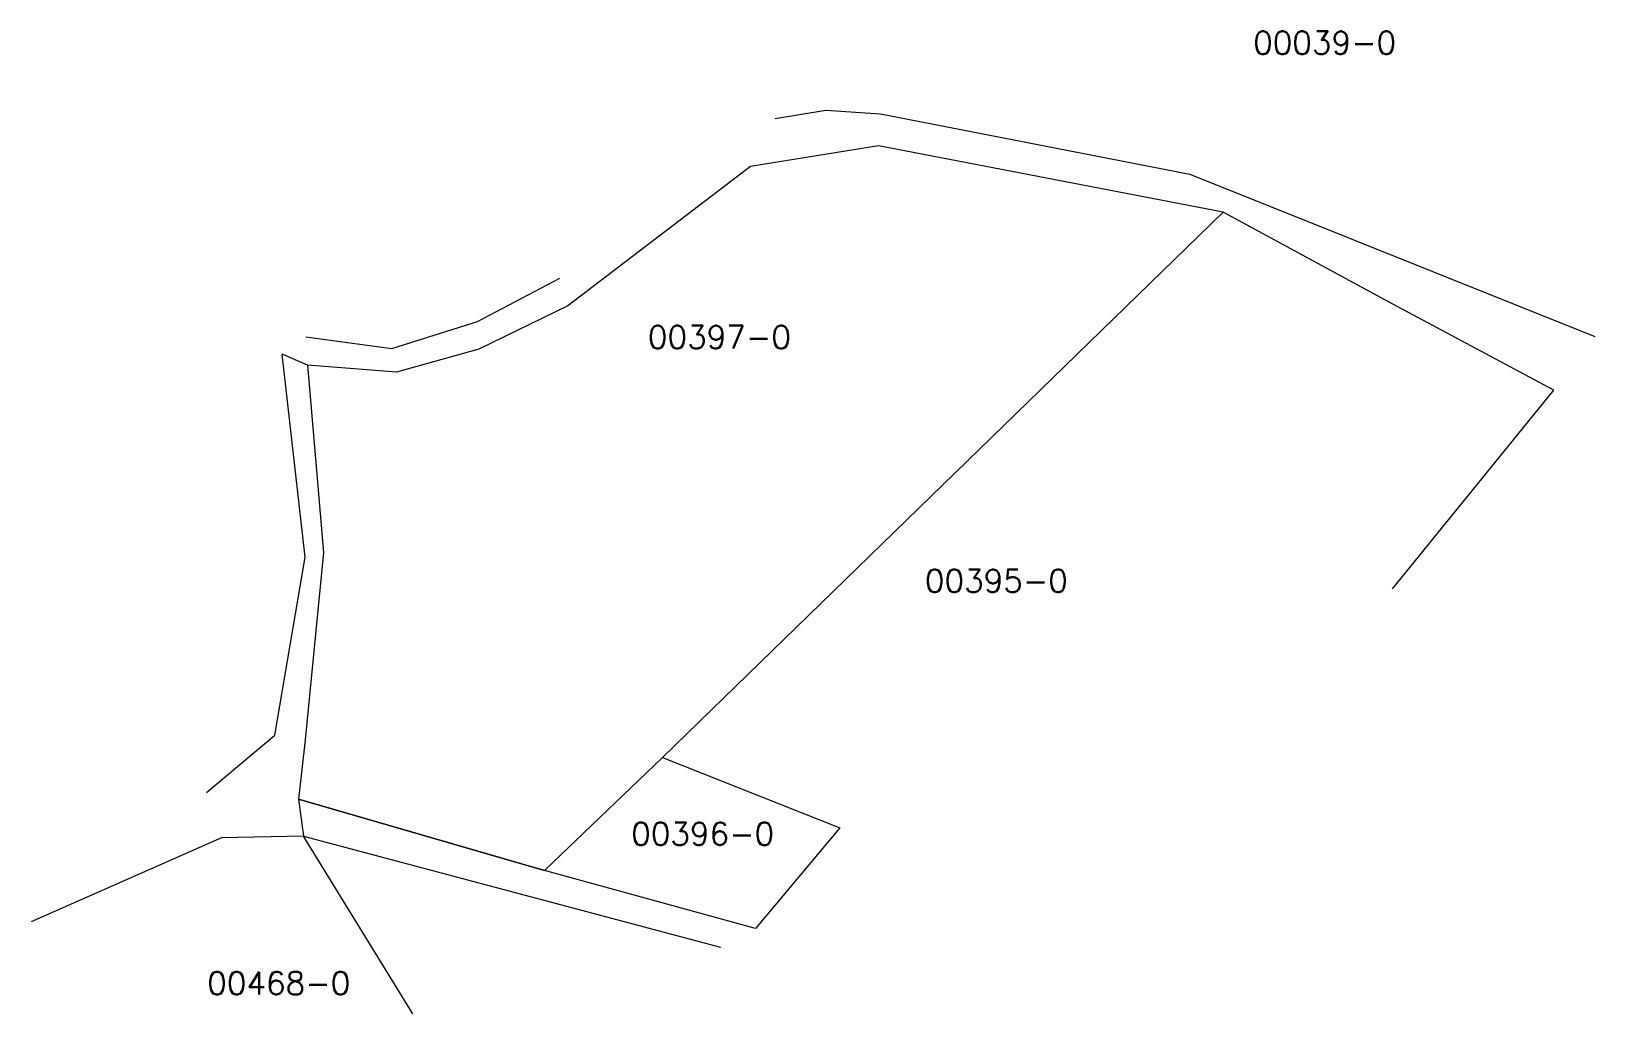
# Model space of a CAD drawing. Header units: metres. Extents: x 7517949 to 7519781, y 4692820 to 4693869.
# Drawn here: x 7518396.1 to 7518567, y 4693493.8 to 4693601.2 of the extents above; entities that cross this region are included whole.
import ezdxf

# ---------------------------------------------------------------- set-up
doc = ezdxf.new("R2010")
doc.units = ezdxf.units.M
doc.layers.add('Parc-Kojshi', color=251, linetype='Continuous', lineweight=0)
doc.layers.add('Parcela Baze', color=7, linetype='Continuous', lineweight=0)
doc.layers.add('ParcelReferencePoint', color=7, linetype='Continuous')
doc.styles.get("Standard").update_dxf_attribs({"font": 'simplex.shx'})

msp = doc.modelspace()

# ---------------------------------------------------------------- texts
at = {"layer": 'ParcelReferencePoint'}
for s, p in [('00039-0', (7518529.69, 4693598.73)), ('00397-0', (7518463.5, 4693566.55)), ('00395-0', (7518493.79, 4693539.9)), ('00396-0', (7518461.67, 4693512.24)), ('00468-0', (7518415.31, 4693495.91))]:
    msp.add_text(s, height=2.5, dxfattribs=at).set_placement(p)

# ---------------------------------------------------------------- linework, layer by layer
at = {"layer": 'Parc-Kojshi'}
for points in [[(7518477.43, 4693591.68), (7518482.96, 4693592.6)], [(7518482.96, 4693592.6), (7518488.94, 4693592.19)], [(7518488.94, 4693592.19), (7518522.75, 4693585.59)], [(7518488.7, 4693588.71), (7518474.72, 4693586.46)], [(7518526.41, 4693581.46), (7518488.7, 4693588.71)], [(7518474.72, 4693586.46), (7518454.75, 4693571.22)], [(7518522.75, 4693585.59), (7518567.05, 4693567.86)], [(7518526.41, 4693581.46), (7518465.08, 4693521.82)], [(7518545.04, 4693571.36), (7518526.41, 4693581.46)], [(7518444.87, 4693569.51), (7518453.85, 4693574.25)], [(7518454.75, 4693571.22), (7518445, 4693566.47)], [(7518562.59, 4693562.01), (7518545.04, 4693571.36)], [(7518435.51, 4693566.54), (7518444.87, 4693569.51)], [(7518426.08, 4693567.82), (7518435.51, 4693566.54)], [(7518426.03, 4693543.72), (7518423.51, 4693565.94)], [(7518426.28, 4693564.72), (7518423.51, 4693565.94)], [(7518445, 4693566.47), (7518436.01, 4693563.97)], [(7518436.01, 4693563.97), (7518426.28, 4693564.72)], [(7518426.28, 4693564.72), (7518428.02, 4693544.25)], [(7518544.92, 4693540.27), (7518562.59, 4693562.01)], [(7518422.7, 4693524.28), (7518426.03, 4693543.72)], [(7518428.02, 4693544.25), (7518426.02, 4693523.76)], [(7518415.24, 4693518.01), (7518422.7, 4693524.28)], [(7518426.02, 4693523.76), (7518425.27, 4693517.27)], [(7518465.08, 4693521.82), (7518452.19, 4693509.49)], [(7518465.08, 4693521.82), (7518484.5, 4693514.16)], [(7518452.19, 4693509.49), (7518425.27, 4693517.27)], [(7518425.27, 4693517.27), (7518425.83, 4693513.22)], [(7518484.5, 4693514.16), (7518475.26, 4693503.14)], [(7518416.85, 4693513.04), (7518396.06, 4693503.88)], [(7518425.83, 4693513.22), (7518416.85, 4693513.04)], [(7518425.83, 4693513.22), (7518471.43, 4693501.12)], [(7518437.8, 4693493.83), (7518425.83, 4693513.22)], [(7518475.26, 4693503.14), (7518452.19, 4693509.49)]]:
    msp.add_lwpolyline(points, dxfattribs=at)
at = {"layer": 'Parcela Baze', "flags": 128}
msp.add_lwpolyline([(7518526.41, 4693581.46), (7518488.7, 4693588.71), (7518474.72, 4693586.46), (7518454.75, 4693571.22), (7518445, 4693566.47), (7518436.01, 4693563.97), (7518426.28, 4693564.72), (7518428.02, 4693544.25), (7518426.02, 4693523.76), (7518425.27, 4693517.27), (7518452.19, 4693509.49), (7518465.08, 4693521.82)], close=True, dxfattribs=at)

msp.set_redraw_order([(e.dxf.handle, doc.entitydb.next_handle()) for e in msp.query("TEXT MTEXT ATTDEF DIMENSION ARC_DIMENSION")])  # texts and dimensions are drawn at this point

doc.saveas('drawing.dxf')
